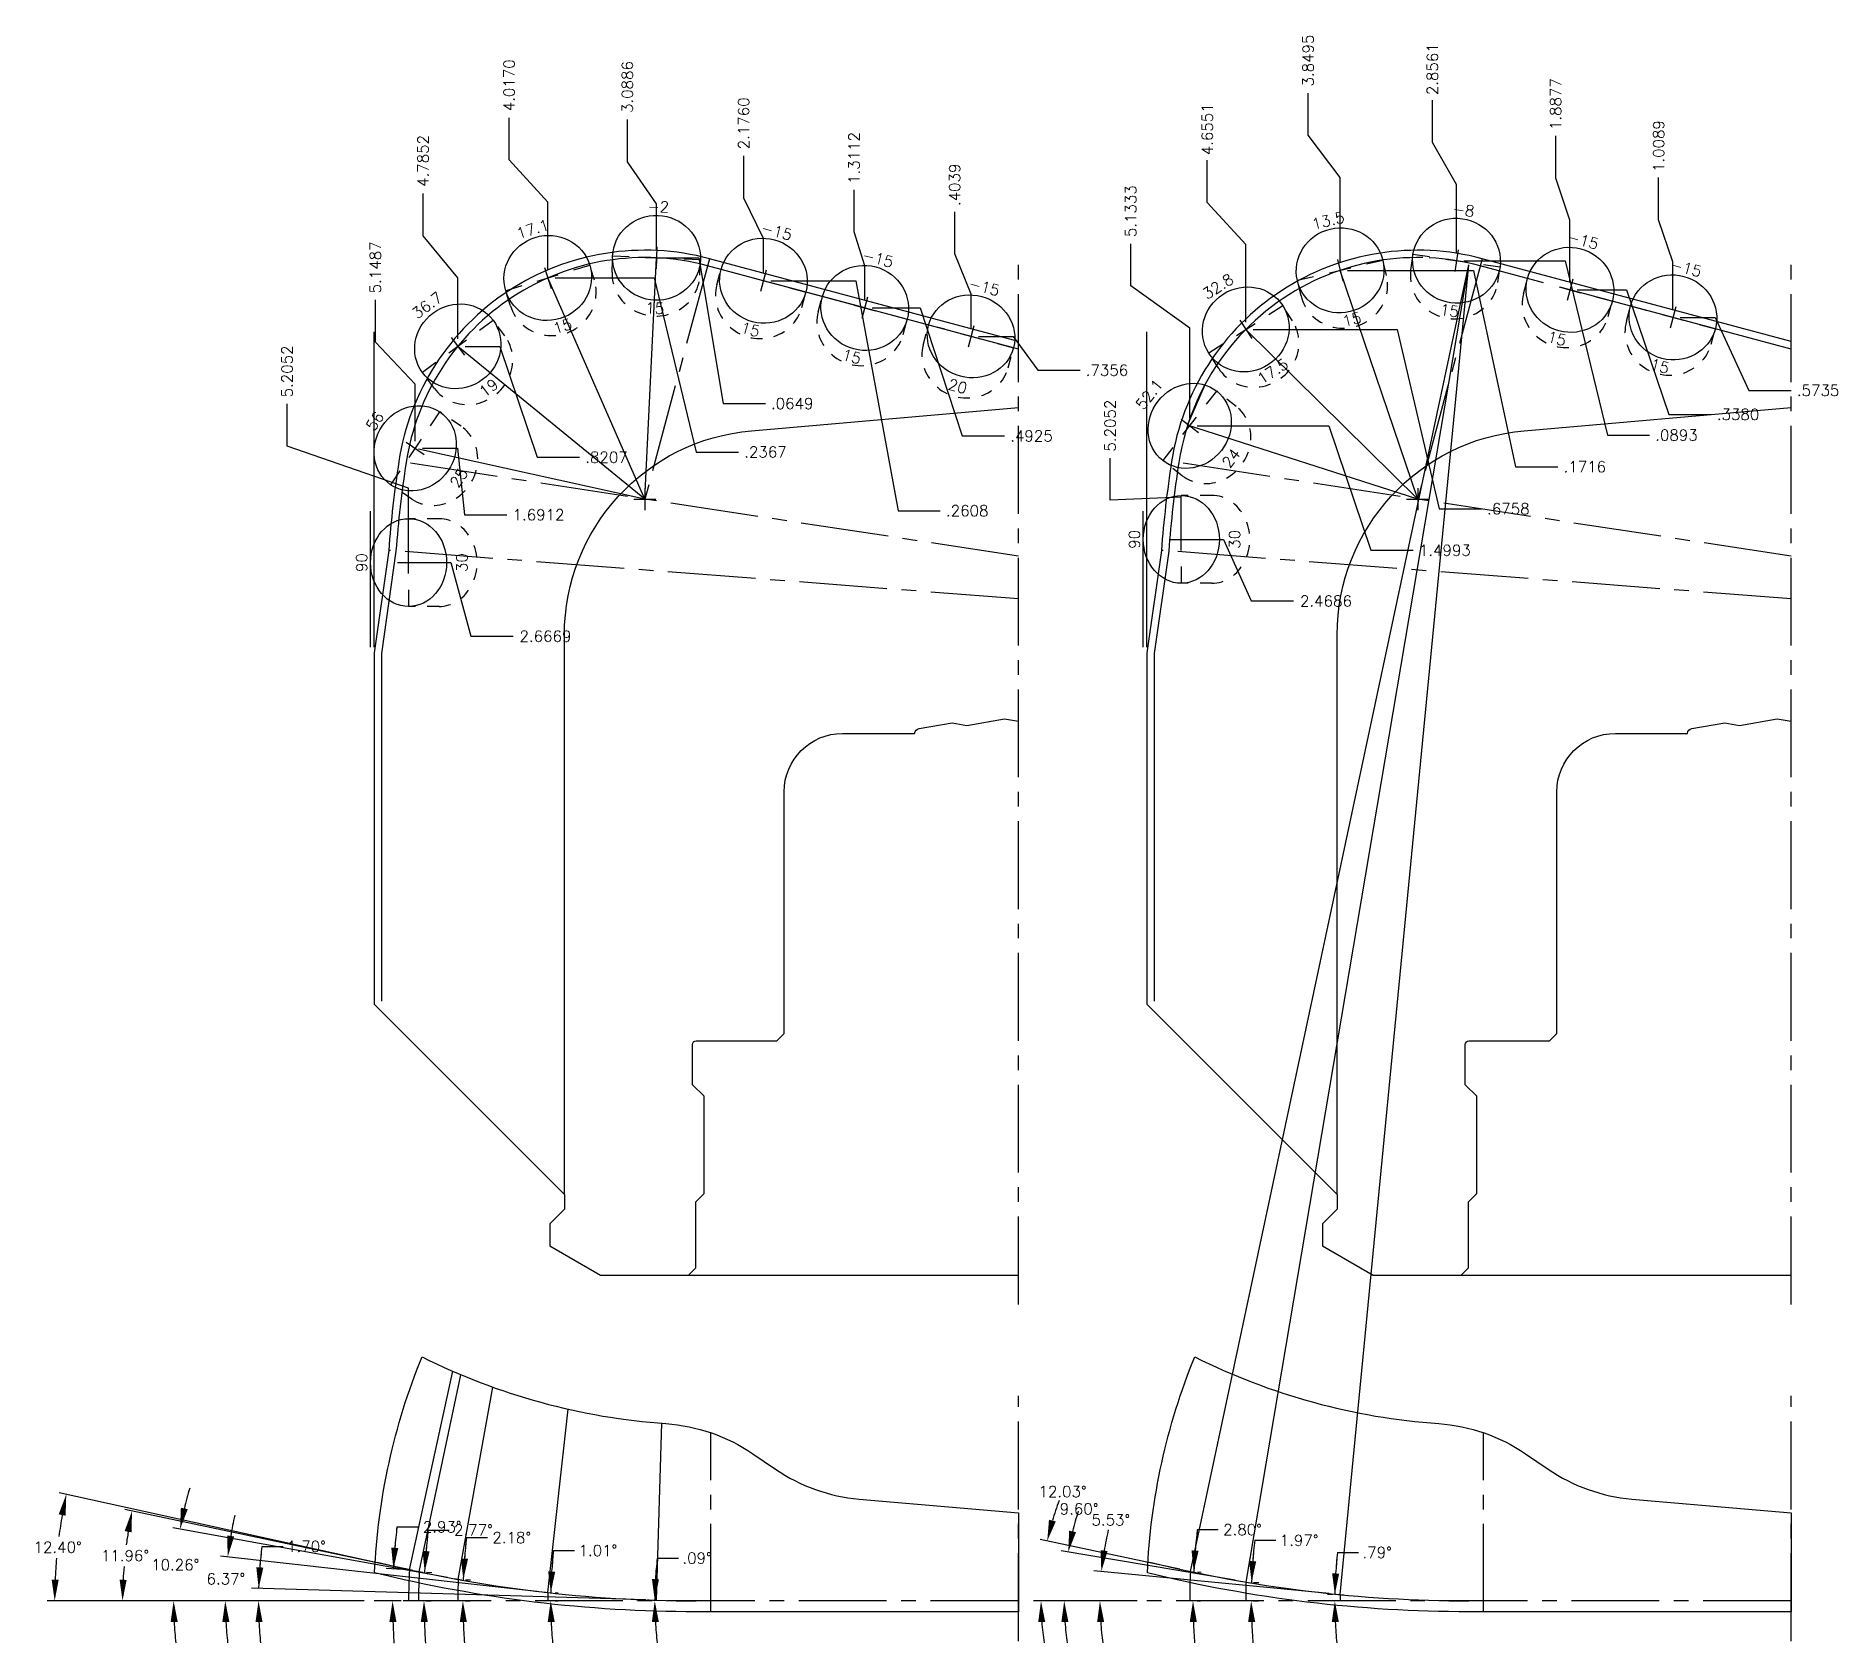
# Model space of a CAD drawing. Extents: x 0 to 80.8, y 22 to 44.
# Drawn here: x 44.68 to 60.06, y 29.25 to 42.97 of the extents above; entities that cross this region are included whole.
import ezdxf
from ezdxf.enums import TextEntityAlignment as Align

# ---------------------------------------------------------------- set-up
doc = ezdxf.new("R2010")
doc.units = 0
doc.header["$MEASUREMENT"] = 0
doc.linetypes.add('CENTER2', pattern=[1.125, 0.75, -0.125, 0.125, -0.125])
doc.linetypes.add('HIDDEN2', pattern=[0.1875, 0.125, -0.0625])
doc.layers.get('0').update_dxf_attribs({"linetype": 'CONTINUOUS'})
for name, color, linetype in [('Blade1', 40, 'CONTINUOUS'), ('CDG-38049R1', 7, 'CONTINUOUS'), ('CLine', 5, 'CENTER2')]:
    doc.layers.add(name, color=color, linetype=linetype)
doc.layers.add('Blade2', color=7, linetype='CONTINUOUS', true_color=0xcccc00)
doc.styles.add('RomanS', font='romans')
doc.dimstyles.new('Copy of Standard', dxfattribs={"dimtxt": 0.094, "dimasz": 0.18, "dimexe": 0.0625, "dimexo": 0.0625, "dimgap": 0.045, "dimtad": 0, "dimtih": 1, "dimtoh": 1, "dimdec": 4, "dimzin": 4, "dimdsep": 46, "dimtxsty": 'RomanS', "dimcen": 0.09, "dimazin": 1, "dimtfac": 1, "dimtdec": 4, "dimtofl": 0, "dimtmove": 0, "dimatfit": 1, "dimfxl": 1, "dimtolj": 1, "dimtzin": 0, "dimarcsym": 0})

msp = doc.modelspace()

# ---------------------------------------------------------------- blocks, each defined once
blk = doc.blocks.new('CMark')
at = {"layer": 'CLine'}
for p, q in [((-0.094, 0), (0.094, 0)), ((0, 0.094), (0, -0.094))]:
    blk.add_line(p, q, dxfattribs=at)
blk = doc.blocks.new('*D129')
at = {"color": 0, "lineweight": -2, "transparency": 16777216}
for p, q in [((52.517, 41.111), (52.517, 41.471)), ((52.657, 40.766), (52.517, 41.111)), ((52.657, 40.469), (52.657, 40.766))]:
    blk.add_line(p, q, dxfattribs=at)
at = {"color": 0, "transparency": 16777216, "insert": (52.517, 41.7), "char_height": 0.094, "attachment_point": 5, "rotation": 90, "style": 'RomanS'}
blk.add_mtext('\\A1;.4039', dxfattribs=at)
blk = doc.blocks.new('*D130')
at = {"color": 0, "lineweight": -2, "transparency": 16777216}
for p, q in [((51.658, 41.298), (51.658, 41.658)), ((51.75, 41.009), (51.658, 41.298)), ((51.75, 40.712), (51.75, 41.009))]:
    blk.add_line(p, q, dxfattribs=at)
at = {"color": 0, "transparency": 16777216, "insert": (51.658, 41.929), "char_height": 0.094, "attachment_point": 5, "rotation": 90, "style": 'RomanS'}
blk.add_mtext('\\A1;1.3112', dxfattribs=at)
blk = doc.blocks.new('*D131')
at = {"color": 0, "lineweight": -2, "transparency": 16777216}
for p, q in [((52.719, 40.406), (53.017, 40.406)), ((53.017, 40.406), (53.227, 40.117)), ((53.227, 40.117), (53.587, 40.117))]:
    blk.add_line(p, q, dxfattribs=at)
at = {"color": 0, "transparency": 16777216, "insert": (53.817, 40.117), "char_height": 0.094, "attachment_point": 5, "style": 'RomanS'}
blk.add_mtext('\\A1;.7356', dxfattribs=at)
blk = doc.blocks.new('*D132')
at = {"color": 0, "lineweight": -2, "transparency": 16777216}
for p, q in [((51.812, 40.649), (52.222, 40.649)), ((52.222, 40.649), (52.582, 39.556)), ((52.582, 39.556), (52.942, 39.556))]:
    blk.add_line(p, q, dxfattribs=at)
at = {"color": 0, "transparency": 16777216, "insert": (53.173, 39.556), "char_height": 0.094, "attachment_point": 5, "style": 'RomanS'}
blk.add_mtext('\\A1;.4925', dxfattribs=at)
blk = doc.blocks.new('*D133')
at = {"color": 0, "lineweight": -2, "transparency": 16777216}
for p, q in [((50.716, 41.587), (50.716, 41.947)), ((50.885, 41.241), (50.716, 41.587)), ((50.885, 40.943), (50.885, 41.241))]:
    blk.add_line(p, q, dxfattribs=at)
at = {"color": 0, "transparency": 16777216, "insert": (50.716, 42.225), "char_height": 0.094, "attachment_point": 5, "rotation": 90, "style": 'RomanS'}
blk.add_mtext('\\A1;2.1760', dxfattribs=at)
blk = doc.blocks.new('*D134')
at = {"color": 0, "lineweight": -2, "transparency": 16777216}
for p, q in [((50.947, 40.881), (51.674, 40.881)), ((51.674, 40.881), (52.034, 38.918)), ((52.034, 38.918), (52.394, 38.918))]:
    blk.add_line(p, q, dxfattribs=at)
at = {"color": 0, "transparency": 16777216, "insert": (52.624, 38.918), "char_height": 0.094, "attachment_point": 5, "style": 'RomanS'}
blk.add_mtext('\\A1;.2608', dxfattribs=at)
blk = doc.blocks.new('1913@15')
for p, q in [((-0.233, 0), (-0.375, 0)), ((0.233, 0), (0.375, 0))]:
    blk.add_line(p, q)
at = {"color": 8, "linetype": 'HIDDEN2', "ltscale": 0.5}
for p, q in [((-0.375, -0.135), (-0.375, 0)), ((0.375, -0.135), (0.375, 0))]:
    blk.add_line(p, q, dxfattribs=at)
blk.add_ellipse((0, 0), major_axis=(-0.375, 0), ratio=0.965926)
blk.add_ellipse((0, -0.135), major_axis=(-0.375, 0), ratio=0.965926, start_param=0, end_param=3.141593, dxfattribs=at)
blk.add_blockref('CMark', (0, 0))
at = {"style": 'RomanS'}
blk.add_text('15', height=0.094, dxfattribs=at).set_placement((0, -0.43), align=Align.MIDDLE_CENTER)
blk.add_attdef('ANG', text='', height=0.094, dxfattribs=at).set_placement((0, 0.362), align=Align.BOTTOM_CENTER)
blk = doc.blocks.new('1913@20')
for p, q in [((-0.233, 0), (-0.375, 0)), ((0.233, 0), (0.375, 0))]:
    blk.add_line(p, q)
at = {"color": 8, "linetype": 'HIDDEN2', "ltscale": 0.5}
for p, q in [((-0.375, -0.178), (-0.375, 0)), ((0.375, -0.178), (0.375, 0))]:
    blk.add_line(p, q, dxfattribs=at)
blk.add_ellipse((0, 0), major_axis=(-0.375, 0), ratio=0.93968)
blk.add_ellipse((0, -0.178), major_axis=(-0.375, 0), ratio=0.93968, start_param=0, end_param=3.141593, dxfattribs=at)
blk.add_blockref('CMark', (0, 0))
at = {"style": 'RomanS'}
blk.add_text('20', height=0.094, dxfattribs=at).set_placement((0, -0.441), align=Align.MIDDLE_CENTER)
blk.add_attdef('ANG', text='', height=0.094, dxfattribs=at).set_placement((0, 0.362), align=Align.BOTTOM_CENTER)
blk = doc.blocks.new('*D145')
at = {"color": 0, "lineweight": -2, "transparency": 16777216}
for p, q in [((49.723, 41.897), (49.723, 42.257)), ((49.972, 41.537), (49.723, 41.897)), ((49.972, 41.139), (49.972, 41.537))]:
    blk.add_line(p, q, dxfattribs=at)
at = {"color": 0, "transparency": 16777216, "insert": (49.723, 42.535), "char_height": 0.094, "attachment_point": 5, "rotation": 90, "style": 'RomanS'}
blk.add_mtext('\\A1;3.0886', dxfattribs=at)
blk = doc.blocks.new('*D146')
at = {"color": 0, "lineweight": -2, "transparency": 16777216}
for p, q in [((50.035, 41.077), (50.332, 41.077)), ((50.332, 41.077), (50.542, 39.833)), ((50.542, 39.833), (50.902, 39.833))]:
    blk.add_line(p, q, dxfattribs=at)
at = {"color": 0, "transparency": 16777216, "insert": (51.13, 39.833), "char_height": 0.094, "attachment_point": 5, "style": 'RomanS'}
blk.add_mtext('\\A1;.0649', dxfattribs=at)
blk = doc.blocks.new('*D147')
at = {"color": 0, "lineweight": -2, "transparency": 16777216}
for p, q in [((46.605, 30.075), (46.785, 30.075)), ((49.878, 29.618), (46.514, 29.718)), ((47.478, 29.61), (46.512, 29.61))]:
    blk.add_line(p, q, dxfattribs=at)
for start, end in [(172.5135, 178.2988), (172.5153, 175.407), (182.8917, 185.7834)]:
    blk.add_arc((50.141, 29.61), 3.567, start, end, dxfattribs=at)
at = {"color": 0, "transparency": 16777216}
for points in [[(46.616, 29.894), (46.556, 29.898), (46.576, 29.716)], [(46.549, 29.43), (46.609, 29.431), (46.575, 29.61)]]:
    blk.add_solid(points, dxfattribs=at)
at = {"color": 0, "transparency": 16777216, "insert": (46.984, 30.075), "char_height": 0.094, "attachment_point": 5, "style": 'RomanS'}
blk.add_mtext('\\A1;1.70°', dxfattribs=at)
blk = doc.blocks.new('*D148')
at = {"color": 0, "lineweight": -2, "transparency": 16777216}
for p, q in [((49.979, 29.975), (50.159, 29.975)), ((49.91, 29.615), (49.895, 29.615)), ((49.91, 29.61), (49.895, 29.61))]:
    blk.add_line(p, q, dxfattribs=at)
for start, end in [(173.2573, 179.9067), (173.2601, 176.5834), (183.3233, 186.6466)]:
    blk.add_arc((53.061, 29.61), 3.104, start, end, dxfattribs=at)
at = {"color": 0, "transparency": 16777216}
for points in [[(49.993, 29.794), (49.933, 29.796), (49.957, 29.615)], [(49.932, 29.429), (49.992, 29.431), (49.957, 29.61)]]:
    blk.add_solid(points, dxfattribs=at)
at = {"color": 0, "transparency": 16777216, "insert": (50.318, 29.975), "char_height": 0.094, "attachment_point": 5, "style": 'RomanS'}
blk.add_mtext('\\A1;.09°', dxfattribs=at)
blk = doc.blocks.new('*D149')
at = {"color": 0, "lineweight": -2, "transparency": 16777216}
for p, q in [((48.951, 29.691), (46.25, 29.993)), ((47.478, 29.61), (46.229, 29.61))]:
    blk.add_line(p, q, dxfattribs=at)
for start, end in [(167.5302, 170.5778), (183.0476, 186.0952)]:
    blk.add_arc((49.676, 29.61), 3.384, start, end, dxfattribs=at)
at = {"color": 0, "transparency": 16777216}
for points in [[(46.367, 30.16), (46.307, 30.168), (46.312, 29.986)], [(46.266, 29.43), (46.326, 29.431), (46.291, 29.61)]]:
    blk.add_solid(points, dxfattribs=at)
at = {"color": 0, "transparency": 16777216, "insert": (46.296, 29.798), "char_height": 0.094, "attachment_point": 5, "style": 'RomanS'}
blk.add_mtext('\\A1;6.37°', dxfattribs=at)
blk = doc.blocks.new('*D150')
at = {"color": 0, "lineweight": -2, "transparency": 16777216}
for p, q in [((49.092, 30.04), (49.272, 30.04)), ((49.106, 29.61), (49.132, 29.61)), ((49.107, 29.68), (49.132, 29.679))]:
    blk.add_line(p, q, dxfattribs=at)
for start, end in [(173.8249, 178.9941), (173.8262, 176.4101), (182.5839, 185.1678)]:
    blk.add_arc((53.061, 29.61), 3.992, start, end, dxfattribs=at)
at = {"color": 0, "transparency": 16777216}
for points in [[(49.107, 29.859), (49.047, 29.861), (49.07, 29.68)], [(49.043, 29.43), (49.103, 29.431), (49.069, 29.61)]]:
    blk.add_solid(points, dxfattribs=at)
at = {"color": 0, "transparency": 16777216, "insert": (49.472, 30.04), "char_height": 0.094, "attachment_point": 5, "style": 'RomanS'}
blk.add_mtext('\\A1;1.01°', dxfattribs=at)
blk = doc.blocks.new('*D151')
at = {"color": 0, "lineweight": -2, "transparency": 16777216}
for p, q in [((48.714, 41.913), (48.714, 42.273)), ((49.044, 41.553), (48.714, 41.913)), ((49.044, 40.968), (49.044, 41.553))]:
    blk.add_line(p, q, dxfattribs=at)
at = {"color": 0, "transparency": 16777216, "insert": (48.714, 42.55), "char_height": 0.094, "attachment_point": 5, "rotation": 90, "style": 'RomanS'}
blk.add_mtext('\\A1;4.0170', dxfattribs=at)
blk = doc.blocks.new('*D152')
at = {"color": 0, "lineweight": -2, "transparency": 16777216}
for p, q in [((49.106, 40.905), (49.951, 40.905)), ((49.951, 40.905), (50.311, 39.419)), ((50.311, 39.419), (50.671, 39.419))]:
    blk.add_line(p, q, dxfattribs=at)
at = {"color": 0, "transparency": 16777216, "insert": (50.902, 39.419), "char_height": 0.094, "attachment_point": 5, "style": 'RomanS'}
blk.add_mtext('\\A1;.2367', dxfattribs=at)
blk = doc.blocks.new('*D155')
at = {"color": 0, "lineweight": -2, "transparency": 16777216}
for p, q in [((47.979, 41.266), (47.979, 41.626)), ((48.276, 40.906), (47.979, 41.266)), ((48.276, 40.384), (48.276, 40.906))]:
    blk.add_line(p, q, dxfattribs=at)
at = {"color": 0, "transparency": 16777216, "insert": (47.979, 41.904), "char_height": 0.094, "attachment_point": 5, "rotation": 90, "style": 'RomanS'}
blk.add_mtext('\\A1;4.7852', dxfattribs=at)
blk = doc.blocks.new('*D156')
at = {"color": 0, "lineweight": -2, "transparency": 16777216}
for p, q in [((48.338, 40.321), (48.636, 40.321)), ((48.636, 40.321), (48.954, 39.374)), ((48.954, 39.374), (49.314, 39.374))]:
    blk.add_line(p, q, dxfattribs=at)
at = {"color": 0, "transparency": 16777216, "insert": (49.545, 39.374), "char_height": 0.094, "attachment_point": 5, "style": 'RomanS'}
blk.add_mtext('\\A1;.8207', dxfattribs=at)
blk = doc.blocks.new('*D157')
at = {"color": 0, "lineweight": -2, "transparency": 16777216}
for p, q in [((48.187, 29.809), (45.844, 30.234)), ((47.478, 29.61), (45.788, 29.61))]:
    blk.add_line(p, q, dxfattribs=at)
for start, end in [(163.737, 166.7383), (183.0013, 186.0026)]:
    blk.add_arc((49.287, 29.61), 3.437, start, end, dxfattribs=at)
at = {"color": 0, "transparency": 16777216}
for points in [[(45.971, 30.393), (45.912, 30.405), (45.905, 30.222)], [(45.825, 29.43), (45.885, 29.431), (45.85, 29.61)]]:
    blk.add_solid(points, dxfattribs=at)
at = {"color": 0, "transparency": 16777216, "insert": (45.864, 29.918), "char_height": 0.094, "attachment_point": 5, "style": 'RomanS'}
blk.add_mtext('\\A1;10.26°', dxfattribs=at)
blk = doc.blocks.new('*D158')
at = {"color": 0, "lineweight": -2, "transparency": 16777216}
for p, q in [((48.35, 30.15), (48.53, 30.15)), ((48.342, 29.79), (48.385, 29.789)), ((48.338, 29.61), (48.382, 29.61))]:
    blk.add_line(p, q, dxfattribs=at)
for start, end in [(173.4642, 177.8154), (173.465, 175.6402), (182.1752, 184.3504)]:
    blk.add_arc((53.061, 29.61), 4.742, start, end, dxfattribs=at)
at = {"color": 0, "transparency": 16777216}
for points in [[(48.363, 29.969), (48.303, 29.972), (48.323, 29.791)], [(48.293, 29.43), (48.353, 29.431), (48.319, 29.61)]]:
    blk.add_solid(points, dxfattribs=at)
at = {"color": 0, "transparency": 16777216, "insert": (48.736, 30.15), "char_height": 0.094, "attachment_point": 5, "style": 'RomanS'}
blk.add_mtext('\\A1;2.18°', dxfattribs=at)
blk = doc.blocks.new('*D159')
at = {"color": 0, "lineweight": -2, "transparency": 16777216}
for p, q in [((47.855, 29.877), (45.434, 30.39)), ((47.478, 29.61), (45.352, 29.61))]:
    blk.add_line(p, q, dxfattribs=at)
for start, end in [(170.823, 172.5841), (175.4484, 177.2132)]:
    blk.add_arc((49.116, 29.61), 3.701, start, end, dxfattribs=at)
at = {"color": 0, "transparency": 16777216}
for points in [[(45.432, 30.206), (45.491, 30.195), (45.495, 30.377)], [(45.449, 29.789), (45.389, 29.791), (45.414, 29.61)]]:
    blk.add_solid(points, dxfattribs=at)
at = {"color": 0, "transparency": 16777216, "insert": (45.435, 29.996), "char_height": 0.094, "attachment_point": 5, "style": 'RomanS'}
blk.add_mtext('\\A1;11.96°', dxfattribs=at)
blk = doc.blocks.new('*D160')
at = {"color": 0, "lineweight": -2, "transparency": 16777216}
for p, q in [((48.023, 30.215), (48.203, 30.215)), ((48.009, 29.855), (48.055, 29.853)), ((48.003, 29.61), (48.049, 29.61))]:
    blk.add_line(p, q, dxfattribs=at)
for start, end in [(173.1605, 177.2266), (173.1611, 175.1939), (182.0327, 184.0655)]:
    blk.add_arc((53.061, 29.61), 5.074, start, end, dxfattribs=at)
at = {"color": 0, "transparency": 16777216}
for points in [[(48.035, 30.033), (47.975, 30.037), (47.993, 29.856)], [(47.96, 29.43), (48.02, 29.431), (47.987, 29.61)]]:
    blk.add_solid(points, dxfattribs=at)
at = {"color": 0, "transparency": 16777216, "insert": (48.409, 30.215), "char_height": 0.094, "attachment_point": 5, "style": 'RomanS'}
blk.add_mtext('\\A1;2.77°', dxfattribs=at)
blk = doc.blocks.new('*D161')
at = {"color": 0, "lineweight": -2, "transparency": 16777216}
for p, q in [((47.573, 40.357), (47.573, 40.717)), ((47.912, 39.997), (47.573, 40.357)), ((47.912, 39.513), (47.912, 39.997))]:
    blk.add_line(p, q, dxfattribs=at)
at = {"color": 0, "transparency": 16777216, "insert": (47.573, 40.995), "char_height": 0.094, "attachment_point": 5, "rotation": 90, "style": 'RomanS'}
blk.add_mtext('\\A1;5.1487', dxfattribs=at)
blk = doc.blocks.new('*D162')
at = {"color": 0, "lineweight": -2, "transparency": 16777216}
for p, q in [((47.975, 39.451), (48.272, 39.451)), ((48.272, 39.451), (48.334, 38.883)), ((48.334, 38.883), (48.694, 38.883))]:
    blk.add_line(p, q, dxfattribs=at)
at = {"color": 0, "transparency": 16777216, "insert": (48.965, 38.883), "char_height": 0.094, "attachment_point": 5, "style": 'RomanS'}
blk.add_mtext('\\A1;1.6912', dxfattribs=at)
blk = doc.blocks.new('1913@30')
at = {"color": 8, "linetype": 'HIDDEN2', "ltscale": 0.5}
for p, q in [((-0.375, -0.26), (-0.375, 0)), ((0.375, -0.26), (0.375, 0))]:
    blk.add_line(p, q, dxfattribs=at)
for p, q in [((-0.233, 0), (-0.375, 0)), ((0.233, 0), (0.375, 0))]:
    blk.add_line(p, q)
blk.add_ellipse((0, 0), major_axis=(-0.375, 0), ratio=0.866025)
blk.add_ellipse((0, -0.26), major_axis=(-0.375, 0), ratio=0.866025, start_param=0, end_param=3.141593, dxfattribs=at)
blk.add_blockref('CMark', (0, 0))
at = {"style": 'RomanS'}
blk.add_text('30', height=0.094, dxfattribs=at).set_placement((0, -0.455), align=Align.MIDDLE_CENTER)
blk.add_attdef('ANG', text='', height=0.094, dxfattribs=at).set_placement((0, 0.325), align=Align.BOTTOM_CENTER)
blk = doc.blocks.new('*D164')
at = {"color": 0, "lineweight": -2, "transparency": 16777216}
for p, q in [((46.819, 39.47), (46.819, 39.83)), ((47.856, 39.11), (46.819, 39.47)), ((47.856, 38.537), (47.856, 39.11))]:
    blk.add_line(p, q, dxfattribs=at)
at = {"color": 0, "transparency": 16777216, "insert": (46.819, 40.107), "char_height": 0.094, "attachment_point": 5, "rotation": 90, "style": 'RomanS'}
blk.add_mtext('\\A1;5.2052', dxfattribs=at)
blk = doc.blocks.new('*D165')
at = {"color": 0, "lineweight": -2, "transparency": 16777216}
for p, q in [((47.918, 38.475), (48.216, 38.475)), ((48.216, 38.475), (48.388, 37.846)), ((48.388, 37.846), (48.748, 37.846))]:
    blk.add_line(p, q, dxfattribs=at)
at = {"color": 0, "transparency": 16777216, "insert": (49.024, 37.846), "char_height": 0.094, "attachment_point": 5, "style": 'RomanS'}
blk.add_mtext('\\A1;2.6669', dxfattribs=at)
blk = doc.blocks.new('*D166')
at = {"color": 0, "lineweight": -2, "transparency": 16777216}
for p, q in [((47.771, 29.896), (44.873, 30.533)), ((47.478, 29.61), (44.772, 29.61))]:
    blk.add_line(p, q, dxfattribs=at)
for start, end in [(170.0386, 172.5493), (175.0522, 177.5659)]:
    blk.add_arc((49.072, 29.61), 4.237, start, end, dxfattribs=at)
at = {"color": 0, "transparency": 16777216}
for points in [[(44.869, 30.349), (44.928, 30.337), (44.934, 30.52)], [(44.869, 29.79), (44.809, 29.791), (44.835, 29.61)]]:
    blk.add_solid(points, dxfattribs=at)
at = {"color": 0, "transparency": 16777216, "insert": (44.86, 30.068), "char_height": 0.094, "attachment_point": 5, "style": 'RomanS'}
blk.add_mtext('\\A1;12.40°', dxfattribs=at)
blk = doc.blocks.new('*D167')
at = {"color": 0, "lineweight": -2, "transparency": 16777216}
for p, q in [((47.756, 30.242), (47.936, 30.242)), ((47.8, 29.879), (47.663, 29.886)), ((47.793, 29.61), (47.656, 29.61))]:
    blk.add_line(p, q, dxfattribs=at)
for start, end in [(173.21, 177.072), (173.2106, 175.1413), (181.9307, 183.8614)]:
    blk.add_arc((53.061, 29.61), 5.342, start, end, dxfattribs=at)
at = {"color": 0, "transparency": 16777216}
for points in [[(47.768, 30.061), (47.708, 30.065), (47.726, 29.883)], [(47.692, 29.43), (47.752, 29.431), (47.719, 29.61)]]:
    blk.add_solid(points, dxfattribs=at)
at = {"color": 0, "transparency": 16777216, "insert": (48.143, 30.242), "char_height": 0.094, "attachment_point": 5, "style": 'RomanS'}
blk.add_mtext('\\A1;2.93°', dxfattribs=at)
blk = doc.blocks.new('1913@24')
for p, q in [((-0.233, 0), (-0.375, 0)), ((0.233, 0), (0.375, 0))]:
    blk.add_line(p, q)
at = {"color": 8, "linetype": 'HIDDEN2', "ltscale": 0.5}
for p, q in [((-0.375, -0.211), (-0.375, 0)), ((0.375, -0.211), (0.375, 0))]:
    blk.add_line(p, q, dxfattribs=at)
blk.add_ellipse((0, 0), major_axis=(-0.375, 0), ratio=0.913547)
blk.add_ellipse((0, -0.211), major_axis=(-0.375, 0), ratio=0.913547, start_param=0, end_param=3.141593, dxfattribs=at)
blk.add_blockref('CMark', (0, 0))
at = {"style": 'RomanS'}
blk.add_text('24', height=0.094, dxfattribs=at).set_placement((0, -0.448), align=Align.MIDDLE_CENTER)
blk.add_attdef('ANG', text='', height=0.094, dxfattribs=at).set_placement((0, 0.362), align=Align.BOTTOM_CENTER)
blk = doc.blocks.new('*D207')
at = {"color": 0, "lineweight": -2, "transparency": 16777216}
for p, q in [((58.526, 41.402), (58.526, 41.762)), ((58.648, 41.042), (58.526, 41.402)), ((58.648, 40.631), (58.648, 41.042))]:
    blk.add_line(p, q, dxfattribs=at)
at = {"color": 0, "transparency": 16777216, "insert": (58.526, 42.031), "char_height": 0.094, "attachment_point": 5, "rotation": 90, "style": 'RomanS'}
blk.add_mtext('\\A1;1.0089', dxfattribs=at)
blk = doc.blocks.new('*D208')
at = {"color": 0, "lineweight": -2, "transparency": 16777216}
for p, q in [((57.647, 41.758), (57.647, 42.118)), ((57.769, 41.398), (57.647, 41.758)), ((57.769, 40.866), (57.769, 41.398))]:
    blk.add_line(p, q, dxfattribs=at)
at = {"color": 0, "transparency": 16777216, "insert": (57.647, 42.389), "char_height": 0.094, "attachment_point": 5, "rotation": 90, "style": 'RomanS'}
blk.add_mtext('\\A1;1.8877', dxfattribs=at)
blk = doc.blocks.new('*D209')
at = {"color": 0, "lineweight": -2, "transparency": 16777216}
for p, q in [((56.595, 42.063), (56.595, 42.423)), ((56.8, 41.703), (56.595, 42.063)), ((56.8, 41.115), (56.8, 41.703))]:
    blk.add_line(p, q, dxfattribs=at)
at = {"color": 0, "transparency": 16777216, "insert": (56.595, 42.687), "char_height": 0.094, "attachment_point": 5, "rotation": 90, "style": 'RomanS'}
blk.add_mtext('\\A1;2.8561', dxfattribs=at)
blk = doc.blocks.new('*D210')
at = {"color": 0, "lineweight": -2, "transparency": 16777216}
for p, q in [((55.534, 42.123), (55.534, 42.483)), ((55.807, 41.763), (55.534, 42.123)), ((55.807, 41.033), (55.807, 41.763))]:
    blk.add_line(p, q, dxfattribs=at)
at = {"color": 0, "transparency": 16777216, "insert": (55.534, 42.761), "char_height": 0.094, "attachment_point": 5, "rotation": 90, "style": 'RomanS'}
blk.add_mtext('\\A1;3.8495', dxfattribs=at)
blk = doc.blocks.new('*D211')
at = {"color": 0, "lineweight": -2, "transparency": 16777216}
for p, q in [((54.673, 41.55), (54.673, 41.91)), ((55.002, 41.19), (54.673, 41.55)), ((55.002, 40.528), (55.002, 41.19))]:
    blk.add_line(p, q, dxfattribs=at)
at = {"color": 0, "transparency": 16777216, "insert": (54.673, 42.174), "char_height": 0.094, "attachment_point": 5, "rotation": 90, "style": 'RomanS'}
blk.add_mtext('\\A1;4.6551', dxfattribs=at)
blk = doc.blocks.new('*D212')
at = {"color": 0, "lineweight": -2, "transparency": 16777216}
for p, q in [((54.02, 40.837), (54.02, 41.197)), ((54.523, 40.477), (54.02, 40.837)), ((54.523, 39.705), (54.523, 40.477))]:
    blk.add_line(p, q, dxfattribs=at)
at = {"color": 0, "transparency": 16777216, "insert": (54.02, 41.475), "char_height": 0.094, "attachment_point": 5, "rotation": 90, "style": 'RomanS'}
blk.add_mtext('\\A1;5.1333', dxfattribs=at)
blk = doc.blocks.new('*D213')
at = {"color": 0, "lineweight": -2, "transparency": 16777216}
for p, q in [((58.71, 40.568), (59.008, 40.568)), ((59.008, 40.568), (59.297, 39.945)), ((59.297, 39.945), (59.657, 39.945))]:
    blk.add_line(p, q, dxfattribs=at)
at = {"color": 0, "transparency": 16777216, "insert": (59.887, 39.945), "char_height": 0.094, "attachment_point": 5, "style": 'RomanS'}
blk.add_mtext('\\A1;.5735', dxfattribs=at)
blk = doc.blocks.new('*D214')
at = {"color": 0, "lineweight": -2, "transparency": 16777216}
for p, q in [((57.831, 40.804), (58.253, 40.804)), ((58.253, 40.804), (58.613, 39.74)), ((58.613, 39.74), (58.973, 39.74))]:
    blk.add_line(p, q, dxfattribs=at)
at = {"color": 0, "transparency": 16777216, "insert": (59.204, 39.74), "char_height": 0.094, "attachment_point": 5, "style": 'RomanS'}
blk.add_mtext('\\A1;.3380', dxfattribs=at)
blk = doc.blocks.new('*D215')
at = {"color": 0, "lineweight": -2, "transparency": 16777216}
for p, q in [((56.863, 41.052), (57.728, 41.052)), ((57.728, 41.052), (58.088, 39.563)), ((58.088, 39.563), (58.448, 39.563))]:
    blk.add_line(p, q, dxfattribs=at)
at = {"color": 0, "transparency": 16777216, "insert": (58.678, 39.563), "char_height": 0.094, "attachment_point": 5, "style": 'RomanS'}
blk.add_mtext('\\A1;.0893', dxfattribs=at)
blk = doc.blocks.new('*D216')
at = {"color": 0, "lineweight": -2, "transparency": 16777216}
for p, q in [((55.87, 40.97), (56.945, 40.97)), ((56.945, 40.97), (57.305, 39.293)), ((57.305, 39.293), (57.665, 39.293))]:
    blk.add_line(p, q, dxfattribs=at)
at = {"color": 0, "transparency": 16777216, "insert": (57.896, 39.293), "char_height": 0.094, "attachment_point": 5, "style": 'RomanS'}
blk.add_mtext('\\A1;.1716', dxfattribs=at)
blk = doc.blocks.new('*D217')
at = {"color": 0, "lineweight": -2, "transparency": 16777216}
for p, q in [((55.064, 40.466), (56.293, 40.466)), ((56.293, 40.466), (56.653, 38.934)), ((56.653, 38.934), (57.013, 38.934))]:
    blk.add_line(p, q, dxfattribs=at)
at = {"color": 0, "transparency": 16777216, "insert": (57.243, 38.934), "char_height": 0.094, "attachment_point": 5, "style": 'RomanS'}
blk.add_mtext('\\A1;.6758', dxfattribs=at)
blk = doc.blocks.new('*D218')
at = {"color": 0, "lineweight": -2, "transparency": 16777216}
for p, q in [((54.586, 39.642), (55.71, 39.642)), ((55.71, 39.642), (56.07, 38.58)), ((56.07, 38.58), (56.43, 38.58))]:
    blk.add_line(p, q, dxfattribs=at)
at = {"color": 0, "transparency": 16777216, "insert": (56.701, 38.58), "char_height": 0.094, "attachment_point": 5, "style": 'RomanS'}
blk.add_mtext('\\A1;1.4993', dxfattribs=at)
blk = doc.blocks.new('*D219')
at = {"color": 0, "lineweight": -2, "transparency": 16777216}
for p, q in [((55.784, 30.023), (55.964, 30.023)), ((55.745, 29.61), (55.699, 29.61)), ((55.745, 29.664), (55.7, 29.665))]:
    blk.add_line(p, q, dxfattribs=at)
for start, end in [(173.9123, 179.2099), (173.9137, 176.5618), (182.6481, 185.2962)]:
    blk.add_arc((59.657, 29.61), 3.895, start, end, dxfattribs=at)
at = {"color": 0, "transparency": 16777216}
for points in [[(55.799, 29.843), (55.739, 29.845), (55.762, 29.664)], [(55.736, 29.43), (55.796, 29.431), (55.762, 29.61)]]:
    blk.add_solid(points, dxfattribs=at)
at = {"color": 0, "transparency": 16777216, "insert": (56.123, 30.023), "char_height": 0.094, "attachment_point": 5, "style": 'RomanS'}
blk.add_mtext('\\A1;.79°', dxfattribs=at)
blk = doc.blocks.new('*D220')
at = {"color": 0, "lineweight": -2, "transparency": 16777216}
for p, q in [((55.077, 30.127), (55.257, 30.127)), ((55.067, 29.768), (55.114, 29.766)), ((55.064, 29.61), (55.111, 29.61))]:
    blk.add_line(p, q, dxfattribs=at)
for start, end in [(173.5562, 178.0334), (173.5571, 175.7952), (182.2381, 184.4763)]:
    blk.add_arc((59.657, 29.61), 4.608, start, end, dxfattribs=at)
at = {"color": 0, "transparency": 16777216}
for points in [[(55.091, 29.947), (55.031, 29.95), (55.051, 29.768)], [(55.022, 29.43), (55.082, 29.431), (55.048, 29.61)]]:
    blk.add_solid(points, dxfattribs=at)
at = {"color": 0, "transparency": 16777216, "insert": (55.457, 30.127), "char_height": 0.094, "attachment_point": 5, "style": 'RomanS'}
blk.add_mtext('\\A1;1.97°', dxfattribs=at)
blk = doc.blocks.new('*D221')
at = {"color": 0, "lineweight": -2, "transparency": 16777216}
for p, q in [((54.587, 30.218), (54.767, 30.218)), ((54.592, 29.858), (54.62, 29.856)), ((54.586, 29.61), (54.614, 29.61))]:
    blk.add_line(p, q, dxfattribs=at)
for start, end in [(173.1623, 177.2032), (173.1629, 175.1831), (182.0201, 184.0403)]:
    blk.add_arc((59.657, 29.61), 5.105, start, end, dxfattribs=at)
at = {"color": 0, "transparency": 16777216}
for points in [[(54.599, 30.037), (54.539, 30.041), (54.557, 29.859)], [(54.524, 29.43), (54.584, 29.431), (54.551, 29.61)]]:
    blk.add_solid(points, dxfattribs=at)
at = {"color": 0, "transparency": 16777216, "insert": (54.974, 30.218), "char_height": 0.094, "attachment_point": 5, "style": 'RomanS'}
blk.add_mtext('\\A1;2.80°', dxfattribs=at)
blk = doc.blocks.new('*D222')
at = {"color": 0, "lineweight": -2, "transparency": 16777216}
for p, q in [((55.714, 29.672), (53.706, 29.867)), ((54.074, 29.61), (53.694, 29.61))]:
    blk.add_line(p, q, dxfattribs=at)
for start, end in [(166.5327, 170.5014), (183.9687, 187.9374)]:
    blk.add_arc((56.356, 29.61), 2.599, start, end, dxfattribs=at)
at = {"color": 0, "transparency": 16777216}
for points in [[(53.822, 30.035), (53.762, 30.043), (53.769, 29.861)], [(53.733, 29.429), (53.793, 29.431), (53.757, 29.61)]]:
    blk.add_solid(points, dxfattribs=at)
at = {"color": 0, "transparency": 16777216, "insert": (53.85, 30.301), "char_height": 0.094, "attachment_point": 5, "style": 'RomanS'}
blk.add_mtext('\\A1;5.53°', dxfattribs=at)
blk = doc.blocks.new('*D223')
at = {"color": 0, "lineweight": -2, "transparency": 16777216}
for p, q in [((54.912, 29.786), (53.425, 30.037)), ((54.074, 29.61), (53.389, 29.61))]:
    blk.add_line(p, q, dxfattribs=at)
for start, end in [(162.1364, 166.2679), (184.1315, 188.2631)]:
    blk.add_arc((55.949, 29.61), 2.497, start, end, dxfattribs=at)
at = {"color": 0, "transparency": 16777216}
for points in [[(53.553, 30.197), (53.494, 30.209), (53.487, 30.027)], [(53.428, 29.429), (53.488, 29.431), (53.452, 29.61)]]:
    blk.add_solid(points, dxfattribs=at)
at = {"color": 0, "transparency": 16777216, "insert": (53.579, 30.395), "char_height": 0.094, "attachment_point": 5, "style": 'RomanS'}
blk.add_mtext('\\A1;9.60°', dxfattribs=at)
blk = doc.blocks.new('*D224')
at = {"color": 0, "lineweight": -2, "transparency": 16777216}
for p, q in [((54.438, 29.88), (53.246, 30.134)), ((54.074, 29.61), (53.191, 29.61))]:
    blk.add_line(p, q, dxfattribs=at)
for start, end in [(159.554, 163.7622), (184.2083, 188.4166)]:
    blk.add_arc((55.705, 29.61), 2.451, start, end, dxfattribs=at)
at = {"color": 0, "transparency": 16777216}
for points in [[(53.38, 30.288), (53.322, 30.303), (53.307, 30.121)], [(53.23, 29.429), (53.29, 29.431), (53.254, 29.61)]]:
    blk.add_solid(points, dxfattribs=at)
at = {"color": 0, "transparency": 16777216, "insert": (53.438, 30.543), "char_height": 0.094, "attachment_point": 5, "style": 'RomanS'}
blk.add_mtext('\\A1;12.03°', dxfattribs=at)
blk = doc.blocks.new('1913@19')
for p, q in [((-0.233, 0), (-0.375, 0)), ((0.233, 0), (0.375, 0))]:
    blk.add_line(p, q)
at = {"color": 8, "linetype": 'HIDDEN2', "ltscale": 0.5}
for p, q in [((-0.375, -0.169), (-0.375, 0)), ((0.375, -0.169), (0.375, 0))]:
    blk.add_line(p, q, dxfattribs=at)
blk.add_ellipse((0, 0), major_axis=(-0.375, 0), ratio=0.9456)
blk.add_ellipse((0, -0.169), major_axis=(-0.375, 0), ratio=0.9456, start_param=0, end_param=3.141593, dxfattribs=at)
blk.add_blockref('CMark', (0, 0))
at = {"style": 'RomanS'}
blk.add_text('19', height=0.094, dxfattribs=at).set_placement((0, -0.441), align=Align.MIDDLE_CENTER)
blk.add_attdef('ANG', text='', height=0.094, dxfattribs=at).set_placement((0, 0.362), align=Align.BOTTOM_CENTER)
blk = doc.blocks.new('1913@17.5')
for p, q in [((-0.233, 0), (-0.375, 0)), ((0.233, 0), (0.375, 0))]:
    blk.add_line(p, q)
at = {"color": 8, "linetype": 'HIDDEN2', "ltscale": 0.5}
for p, q in [((-0.375, -0.156), (-0.375, 0)), ((0.375, -0.156), (0.375, 0))]:
    blk.add_line(p, q, dxfattribs=at)
blk.add_ellipse((0, 0), major_axis=(-0.375, 0), ratio=0.953717)
blk.add_ellipse((0, -0.156), major_axis=(-0.375, 0), ratio=0.953717, start_param=6.283185, end_param=9.424778, dxfattribs=at)
blk.add_blockref('CMark', (0, 0))
at = {"style": 'RomanS'}
blk.add_text('17.5', height=0.094, dxfattribs=at).set_placement((0, -0.425), align=Align.MIDDLE_CENTER)
blk.add_attdef('ANG', text='', height=0.094, dxfattribs=at).set_placement((0, 0.362), align=Align.BOTTOM_CENTER)
blk = doc.blocks.new('*D313')
at = {"color": 0, "lineweight": -2, "transparency": 16777216}
for p, q in [((53.844, 39.007), (53.844, 39.367)), ((54.451, 39.033), (53.844, 39.007)), ((54.451, 38.736), (54.451, 39.033))]:
    blk.add_line(p, q, dxfattribs=at)
at = {"color": 0, "transparency": 16777216, "insert": (53.844, 39.644), "char_height": 0.094, "attachment_point": 5, "rotation": 90, "style": 'RomanS'}
blk.add_mtext('\\A1;5.2052', dxfattribs=at)
blk = doc.blocks.new('*D314')
at = {"color": 0, "lineweight": -2, "transparency": 16777216}
for p, q in [((54.514, 38.673), (54.811, 38.673)), ((54.811, 38.673), (55.048, 38.147)), ((55.048, 38.147), (55.408, 38.147))]:
    blk.add_line(p, q, dxfattribs=at)
at = {"color": 0, "transparency": 16777216, "insert": (55.686, 38.147), "char_height": 0.094, "attachment_point": 5, "style": 'RomanS'}
blk.add_mtext('\\A1;2.4686', dxfattribs=at)
blk = doc.blocks.new('1913@25')
for p, q in [((-0.233, 0), (-0.375, 0)), ((0.233, 0), (0.375, 0))]:
    blk.add_line(p, q)
at = {"color": 8, "linetype": 'HIDDEN2', "ltscale": 0.5}
for p, q in [((-0.375, -0.22), (-0.375, 0)), ((0.375, -0.22), (0.375, 0))]:
    blk.add_line(p, q, dxfattribs=at)
blk.add_ellipse((0, 0), major_axis=(-0.375, 0), ratio=0.90632)
blk.add_ellipse((0, -0.22), major_axis=(-0.375, 0), ratio=0.90632, start_param=0, end_param=3.141593, dxfattribs=at)
blk.add_blockref('CMark', (0, 0))
at = {"style": 'RomanS'}
blk.add_text('25', height=0.094, dxfattribs=at).set_placement((0, -0.45), align=Align.MIDDLE_CENTER)
blk.add_attdef('ANG', text='', height=0.094, dxfattribs=at).set_placement((0, 0.34), align=Align.BOTTOM_CENTER)

# ---------------------------------------------------------------- dimensions: what is measured, and where the dimension line sits
for feature_location, offset, dtype, origin, picture, middle in [((55.80708, 40.97013), (-0.27319, 1.51332), 1, (59.6566, 41.14177), '*D210', (55.53389, 42.76121)), ((49.04379, 40.90509), (-0.33018, 1.36743), 1, (53.06083, 41.14177), '*D151', (48.7136, 42.55028)), ((56.80048, 41.05247), (-0.20544, 1.37013), 1, (59.6566, 41.14177), '*D209', (56.59504, 42.68694)), ((49.9722, 41.0769), (-0.2489, 1.18013), 1, (53.06083, 41.14177), '*D145', (49.7233, 42.53479)), ((57.76891, 40.80374), (-0.12141, 1.31462), 1, (59.6566, 41.14177), '*D208', (57.6475, 42.38941)), ((50.884879, 40.88098), (-0.169332, 1.066351), 1, (53.060831, 41.141766), '*D133', (50.715547, 42.225093)), ((55.001547, 40.465965), (-0.328759, 1.44377), 1, (59.656604, 41.141766), '*D211', (54.672788, 42.174068)), ((58.6477, 40.56827), (-0.1217, 1.19369), 1, (59.6566, 41.14177), '*D207', (58.52599, 42.03077)), ((48.27565, 40.32111), (-0.29688, 1.30525), 1, (53.06083, 41.14177), '*D155', (47.97878, 41.90413)), ((51.74964, 40.64927), (-0.0914, 1.00843), 1, (53.06083, 41.14177), '*D130', (51.65824, 41.92875)), ((52.65689, 40.40617), (-0.13967, 1.06511), 1, (53.06083, 41.14177), '*D129', (52.51722, 41.69981)), ((54.52326, 39.64244), (-0.50282, 1.5545), 1, (59.6566, 41.14177), '*D212', (54.02044, 41.4747)), ((47.85559, 38.47483), (-1.03655, 1.35482), 1, (53.06083, 41.14177), '*D164', (46.81904, 40.10741)), ((47.91209, 39.4506), (-0.33935, 1.26631), 1, (53.06083, 41.14177), '*D161', (47.57273, 40.99467)), ((47.85559, 38.47483), (0.89259, -0.62882), 0, (53.06083, 41.14177), '*D165', (49.02371, 37.84602)), ((47.91209, 39.4506), (0.78151, -0.56739), 0, (53.06083, 41.14177), '*D162', (48.96464, 38.88321)), ((48.27565, 40.32111), (1.03849, -0.94714), 0, (53.06083, 41.14177), '*D156', (49.54491, 39.37398)), ((49.04379, 40.90509), (1.62704, -1.48658), 0, (53.06083, 41.14177), '*D152', (50.90159, 39.41851)), ((49.9722, 41.0769), (0.92976, -1.24349), 0, (53.06083, 41.14177), '*D146', (51.13048, 39.83341)), ((50.88488, 40.88098), (1.50876, -1.96329), 0, (53.06083, 41.14177), '*D134', (52.6244, 38.91769)), ((51.74964, 40.64927), (1.19262, -1.09306), 0, (53.06083, 41.14177), '*D132', (53.17302, 39.55621)), ((52.65689, 40.40617), (0.92978, -0.28953), 0, (53.06083, 41.14177), '*D131', (53.81743, 40.11664)), ((54.45136, 38.67313), (-0.60712, 0.6936), 1, (59.6566, 41.14177), '*D313', (53.84425, 39.64449)), ((54.45136, 38.67313), (0.95644, -0.52641), 0, (59.6566, 41.14177), '*D314', (55.68557, 38.14672)), ((54.52326, 39.64244), (1.90652, -1.062), 0, (59.6566, 41.14177), '*D218', (56.70083, 38.58043)), ((55.00155, 40.46596), (2.01103, -1.53234), 0, (59.6566, 41.14177), '*D217', (57.24333, 38.93363)), ((55.80708, 40.97013), (1.85781, -1.6769), 0, (59.6566, 41.14177), '*D216', (57.89565, 39.29323)), ((56.80048, 41.05247), (1.64723, -1.48977), 0, (59.6566, 41.14177), '*D215', (58.67847, 39.56271)), ((57.76891, 40.80374), (1.20449, -1.06338), 0, (59.6566, 41.14177), '*D214', (59.20415, 39.74037)), ((58.6477, 40.56827), (1.00891, -0.62309), 0, (59.6566, 41.14177), '*D213', (59.88737, 39.94518))]:
    dim = msp.add_ordinate_dim(feature_location=feature_location, offset=offset, dtype=dtype, origin=origin, dimstyle='Copy of Standard')
    dim.commit()
    dim.dimension.update_dxf_attribs({"geometry": picture, "text_midpoint": middle})
for base, line1, line2, picture, middle in [((44.8789, 30.21929), ((53.06083, 29.61027), (47.54083, 29.61027)), ((47.89291, 29.86945), (47.83186, 29.88287)), '*D166', (44.85967, 30.06773)), ((45.8746, 30.01958), ((53.06083, 29.61027), (47.54083, 29.61027)), ((48.30988, 29.78711), (48.24838, 29.79824)), '*D157', (45.86391, 29.91757)), ((45.4503, 30.12382), ((53.06083, 29.61027), (47.54083, 29.61027)), ((47.97697, 29.85155), (47.91582, 29.8645)), '*D159', (45.43465, 29.99598)), ((46.300503, 29.861074), ((53.060831, 29.610271), (47.540831, 29.610271)), ((49.013349, 29.684263), (49.075462, 29.677324)), '*D149', (46.296433, 29.798448)), ((46.574805, 29.645573), ((53.060831, 29.610271), (47.540831, 29.610271)), ((49.940968, 29.616226), (50.00344, 29.614371)), '*D147', (46.984465, 30.075006))]:
    dim = msp.add_angular_dim_2l(base=base, line1=line1, line2=line2, dimstyle='Copy of Standard')
    dim.commit()
    dim.dimension.update_dxf_attribs({"geometry": picture, "text_midpoint": middle})
for base, line1, line2, picture, middle in [((53.25954, 29.78168), ((59.6566, 29.61027), (54.1366, 29.61027)), ((54.49881, 29.86726), (54.55994, 29.85423)), '*D224', (53.43781, 30.5427)), ((53.45587, 29.74965), ((59.6566, 29.61027), (54.1366, 29.61027)), ((54.97348, 29.77523), (55.0351, 29.76481)), '*D223', (53.5786, 30.39529)), ((53.757936, 29.693875), ((59.656604, 29.610271), (54.136604, 29.610271)), ((55.776341, 29.666366), (55.83855, 29.660343)), '*D222', (53.850073, 30.301075))]:
    dim = msp.add_angular_dim_2l(base=base, line1=line1, line2=line2, dimstyle='Copy of Standard')
    dim.commit()
    dim.dimension.update_dxf_attribs({"geometry": picture, "text_midpoint": middle, "dimtype": 162})
for base, center, p1, p2, picture, middle in [((47.71971, 29.70126), (53.06083, 29.61027), (47.86239, 29.87616), (47.85559, 29.61027), '*D167', (48.14255, 30.24185)), ((47.98765, 29.69213), (53.06083, 29.61027), (47.9464, 29.85803), (47.9404, 29.61027), '*D160', (48.40924, 30.21451)), ((48.31967, 29.67053), (53.06083, 29.61027), (48.27913, 29.79267), (48.27565, 29.61027), '*D158', (48.73624, 30.14997)), ((54.55182, 29.69334), (59.6566, 29.61027), (54.52937, 29.86075), (54.52326, 29.61027), '*D221', (54.9736, 30.21811)), ((55.04868, 29.66299), (59.6566, 29.61027), (55.00429, 29.77002), (55.00155, 29.61027), '*D220', (55.45692, 30.12745)), ((49.06924, 29.63363), (53.06083, 29.61027), (49.04441, 29.68079), (49.04379, 29.61027), '*D150', (49.47176, 30.03964)), ((49.9571, 29.61195), (53.06083, 29.61027), (49.9722, 29.6153), (49.9722, 29.61027), '*D148', (50.31771, 29.97468)), ((55.76173, 29.62817), (59.6566, 29.61027), (55.80745, 29.66335), (55.80708, 29.61027), '*D219', (56.1228, 30.02333))]:
    dim = msp.add_angular_dim_3p(base=base, center=center, p1=p1, p2=p2, dimstyle='Copy of Standard')
    dim.commit()
    dim.dimension.update_dxf_attribs({"geometry": picture, "text_midpoint": middle})

# ---------------------------------------------------------------- linework, layer by layer
for p, q in [((49.87333, 39.01677), (49.9722, 41.0769)), ((54.52937, 29.86075), (56.9066, 41.01652)), ((55.00429, 29.77002), (56.9066, 41.01652)), ((55.80745, 29.66335), (56.9066, 41.01652)), ((49.87333, 39.01677), (49.04379, 40.90509)), ((51.74964, 40.64927), (50.88488, 40.88098)), ((49.87333, 39.01677), (48.27565, 40.32111)), ((54.50561, 39.64809), (54.657, 40.00173)), ((49.87333, 39.01677), (47.9404, 39.44434)), ((47.86239, 29.87616), (48.23465, 31.56995)), ((47.9464, 29.85803), (48.30294, 31.54068)), ((48.27913, 29.79267), (48.57627, 31.43417)), ((49.04441, 29.68079), (49.21932, 31.24649)), ((49.9722, 29.6153), (50.01708, 31.12624)), ((47.89291, 29.86945), (47.83186, 29.88287)), ((47.97697, 29.85155), (47.91582, 29.8645)), ((54.49881, 29.86726), (54.55994, 29.85423)), ((48.30988, 29.78711), (48.24838, 29.79824)), ((54.97348, 29.77523), (55.0351, 29.76481)), ((49.01335, 29.68426), (49.07546, 29.67732)), ((49.94097, 29.61623), (50.00344, 29.61437)), ((55.77634, 29.66637), (55.83855, 29.66034))]:
    msp.add_line(p, q)
at = {"color": 1}
for p, q in [((47.56083, 37.75226), (47.56083, 40.44428)), ((54.1566, 37.75226), (54.1566, 40.44428)), ((47.53083, 37.75226), (47.53083, 38.91381)), ((54.1266, 37.75226), (54.1266, 38.91381))]:
    msp.add_line(p, q, dxfattribs=at)
at = {"flags": 128}
for points in [[(49.18583, 33.07927), (49.18583, 37.85754, -0.38887873), (50.78331, 39.60088), (53.06083, 39.80014)], [(55.7816, 33.07927), (55.7816, 37.85754, -0.38887873), (57.37908, 39.60088), (59.6566, 39.80014)]]:
    msp.add_lwpolyline(points, format="xyb", dxfattribs=at)
for points in [[(47.56601, 29.84889, -0.08648905), (47.97069, 31.69366, 0.0990745), (50.05252, 31.12364, -0.13300265), (50.79328, 30.86643), (50.9869, 30.73435, 0.12854852), (51.70146, 30.4792), (53.06083, 30.36027), (53.06083, 29.51652), (50.31083, 29.51652, -0.06032463)], [(54.16178, 29.84889, -0.08648905), (54.56647, 31.69366, 0.0990745), (56.64829, 31.12364, -0.13300265), (57.38905, 30.86643), (57.58267, 30.73435, 0.12854852), (58.29724, 30.4792), (59.6566, 30.36027), (59.6566, 29.51652), (56.9066, 29.51652, -0.06032463)]]:
    msp.add_lwpolyline(points, format="xyb", close=True, dxfattribs=at)
at = {"color": 1}
for centre in [(50.31083, 41.01652), (56.9066, 41.01652)]:
    msp.add_arc(centre, 11.40625, 256.191348, 270, dxfattribs=at)
for centre, radius, start in [((53.06083, 29.61027), 5.20524, 177.072005), ((53.06083, 29.61027), 5.12043, 177.226616), ((59.6566, 29.61027), 5.13335, 177.203212), ((53.06083, 29.61027), 4.78518, 177.815445), ((59.6566, 29.61027), 4.65506, 178.033351), ((53.06083, 29.61027), 4.01704, 178.994066), ((53.06083, 29.61027), 3.08863, 179.906734), ((59.6566, 29.61027), 3.84952, 179.209888)]:
    msp.add_arc(centre, radius, start, 180)
at = {"layer": 'Blade2'}
for q in [(55.80708, 40.97013), (55.00155, 40.46596), (54.50561, 39.64809)]:
    msp.add_line((56.46911, 39.01677), q, dxfattribs=at)
at = {"layer": 'CDG-38049R1', "flags": 128}
for points in [[(53.06083, 40.36264), (50.42332, 41.06936, 0.44681184), (47.77277, 39.3381, 0.01886589), (47.68583, 38.57927), (47.56083, 37.70427), (47.56083, 34.70427), (49.18583, 33.07927), (49.18583, 32.95427), (49.06083, 32.82927), (49.06083, 32.64177), (49.49384, 32.39177), (53.06083, 32.39177)], [(59.6566, 40.36264), (57.0191, 41.06936, 0.44681184), (54.36854, 39.3381, 0.01886589), (54.2816, 38.57927), (54.1566, 37.70427), (54.1566, 34.70427), (55.7816, 33.07927), (55.7816, 32.95427), (55.6566, 32.82927), (55.6566, 32.64177), (56.08962, 32.39177), (59.6566, 32.39177)], [(50.24583, 32.39177), (50.30833, 32.45427), (50.30833, 33.01677), (50.37848, 33.08692), (50.37848, 33.91787), (50.27958, 34.01677), (50.27958, 34.36052, -0.41421356), (50.31083, 34.39177), (50.99833, 34.39177), (51.06083, 34.45427), (51.06083, 36.51677, -0.41421356), (51.56083, 37.01677), (52.17532, 37.01677, -0.33147455), (52.21375, 37.05752), (52.49554, 37.10721), (52.62054, 37.08517), (52.94154, 37.14177), (53.06083, 37.12073)], [(56.8416, 32.39177), (56.9041, 32.45427), (56.9041, 33.01677), (56.97425, 33.08692), (56.97425, 33.91787), (56.87535, 34.01677), (56.87535, 34.36052, -0.41421356), (56.9066, 34.39177), (57.5941, 34.39177), (57.6566, 34.45427), (57.6566, 36.51677, -0.41421356), (58.1566, 37.01677), (58.77109, 37.01677, -0.33147455), (58.80952, 37.05752), (59.09132, 37.10721), (59.21632, 37.08517), (59.53732, 37.14177), (59.6566, 37.12073)]]:
    msp.add_lwpolyline(points, format="xyb", dxfattribs=at)
at = {"layer": 'CLine', "color": 1}
for p, q in [((50.42332, 41.06936), (49.87333, 39.01677)), ((57.0191, 41.06936), (56.46911, 39.01677)), ((53.06083, 38.52916), (47.77277, 39.3381)), ((59.6566, 38.52916), (54.36854, 39.3381)), ((53.06083, 38.16515), (47.68583, 38.57927)), ((59.6566, 38.16515), (54.2816, 38.57927)), ((53.06083, 29.61027), (47.54083, 29.61027)), ((59.6566, 29.61027), (54.1366, 29.61027))]:
    msp.add_line(p, q, dxfattribs=at)
at = {"layer": 'CLine'}
for p, q in [((53.06083, 32.14177), (53.06083, 41.14177)), ((59.6566, 32.14177), (59.6566, 41.14177)), ((53.06083, 29.26652), (53.06083, 31.36176)), ((59.6566, 29.26652), (59.6566, 31.36176)), ((50.43583, 29.51652), (50.43583, 31.04574)), ((57.0316, 29.51652), (57.0316, 31.04574))]:
    msp.add_line(p, q, dxfattribs=at)
at = {"layer": 'CLine', "color": 1, "linetype": 'Continuous', "flags": 128}
for points in [[(53.06083, 40.29794), (50.40715, 41.00899, 0.44681184), (47.83455, 39.32865, 0.01891674), (47.74799, 38.57246), (47.62333, 37.69982), (47.62333, 34.73015)], [(56.51419, 41.07877, 0.10937876), (55.63956, 40.90509, 0.10937876)], [(57.48065, 40.88098), (57.00292, 41.00899, 0.05351238), (56.56797, 41.0769)], [(55.63956, 40.90509, 0.11860443), (54.87142, 40.32111, 0.11860443)], [(54.87142, 40.32111, 0.13400954), (54.43032, 39.32865, 0.11727433)], [(54.43032, 39.32865, 0.01891674), (54.34377, 38.57246), (54.2191, 37.69982), (54.2191, 34.73015)]]:
    msp.add_lwpolyline(points, format="xyb", dxfattribs=at)
msp.add_lwpolyline([(59.6566, 40.29794), (57.69494, 40.82356)], dxfattribs=at)

# ---------------------------------------------------------------- block references
at = {"linetype": 'Continuous'}
for p in [(49.87333, 39.01677), (56.46911, 39.01677)]:
    msp.add_blockref('CMark', p, dxfattribs=at)
at = {"layer": 'Blade1'}
for name, p, rotation, values in [('1913@15', (49.9722, 41.0769), 358, {'ANG': '-2'}), ('1913@15', (49.04379, 40.90509), 17.1, {'ANG': '17.1'}), ('1913@15', (50.88488, 40.88098), 345, {'ANG': '-15'}), ('1913@15', (51.74964, 40.64927), 345, {'ANG': '-15'}), ('1913@19', (48.27565, 40.32111), 36.7, {'ANG': '36.7'}), ('1913@20', (52.65689, 40.40617), 345, {'ANG': '-15'}), ('1913@25', (47.91209, 39.4506), 56, {'ANG': '56'}), ('1913@30', (47.85559, 38.47483), 90, {'ANG': '90'})]:
    msp.add_blockref(name, p, dxfattribs=dict(at, rotation=rotation)).add_auto_attribs(values)
at = {"layer": 'Blade2'}
for name, p, rotation, values in [('1913@15', (55.80708, 40.97013), 13.5, {'ANG': '13.5'}), ('1913@15', (56.80048, 41.05247), 351.9999999999999, {'ANG': '-8'}), ('1913@15', (57.76891, 40.80374), 345, {'ANG': '-15'}), ('1913@17.5', (55.00155, 40.46596), 32.8, {'ANG': '32.8'}), ('1913@15', (58.6477, 40.56827), 345, {'ANG': '-15'}), ('1913@24', (54.52326, 39.64244), 52.10000000000001, {'ANG': '52.1'}), ('1913@30', (54.45136, 38.67313), 90, {'ANG': '90'})]:
    msp.add_blockref(name, p, dxfattribs=dict(at, rotation=rotation)).add_auto_attribs(values)

msp.set_redraw_order([(e.dxf.handle, doc.entitydb.next_handle()) for e in msp.query("TEXT MTEXT ATTDEF DIMENSION ARC_DIMENSION")])  # texts and dimensions are drawn at this point

doc.saveas('drawing.dxf')
